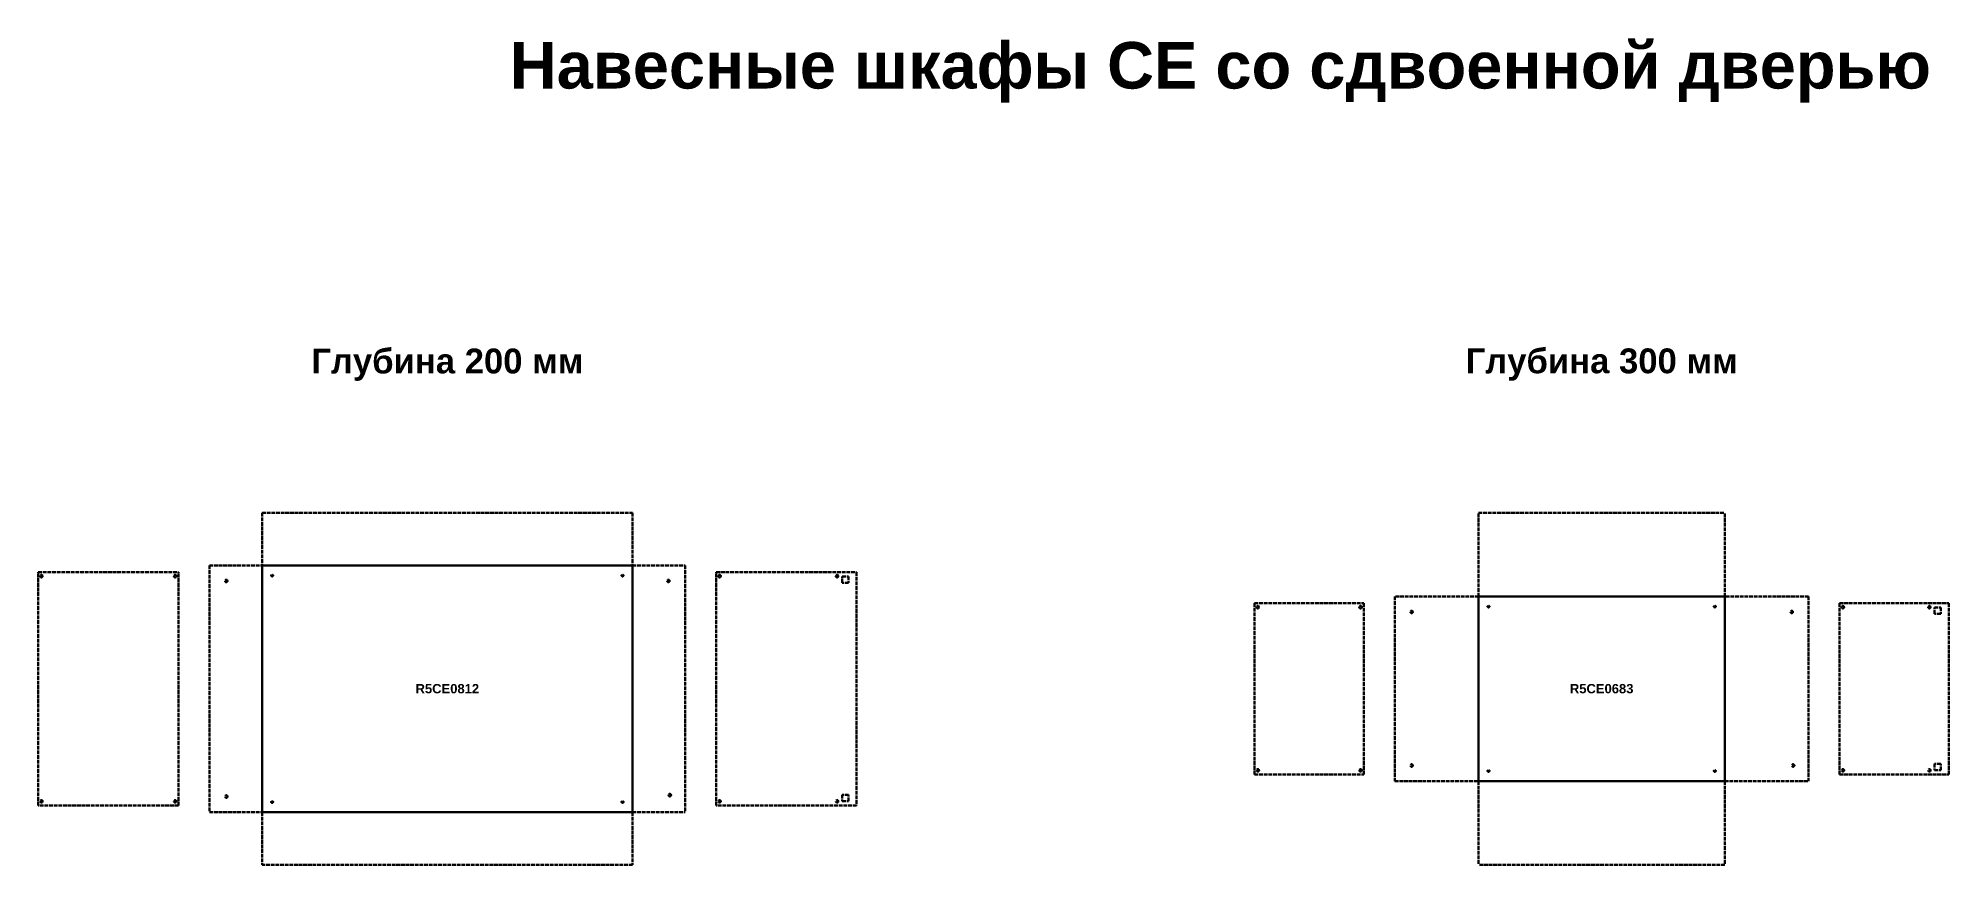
# Model space of a CAD drawing. Header units: millimetres. Extents: x 2534 to 26841, y -1711 to 16753.
# Drawn here: x 20295 to 26456, y 13993 to 16657 of the extents above; entities that cross this region are included whole.
import ezdxf

# ---------------------------------------------------------------- set-up
doc = ezdxf.new("R2010")
doc.units = ezdxf.units.MM
doc.linetypes.add('ACAD_ISO02W100', pattern=[15, 12, -3])
doc.styles.get("Standard").update_dxf_attribs({"font": 'arial.ttf'})

msp = doc.modelspace()

# ---------------------------------------------------------------- texts
at = {"attachment_point": 5}
for s, width, insert, char_height in [('{\\fArial|b1|i0|c204|p34;Навесные шкафы CE со сдвоенной дверью}', 4820.597, (24107.2, 16547.4), 150), ('{\\fArial|b1|i0|c204|p34;Глубина 200 мм}', 893.304, (21614, 15604.7), 80), ('{\\fArial|b1|i0|c204|p34;Глубина 300 мм}', 889.283, (25336.9, 15605.1), 80)]:
    msp.add_mtext_dynamic_manual_height_columns(s, width=width, gutter_width=12.5, heights=[0], dxfattribs=dict(at, insert=insert, char_height=char_height))
at = {"linetype": 'ACAD_ISO02W100', "char_height": 30, "attachment_point": 5}
for s, insert in [('{\\fArial|b1|i0|c204|p34;R5CE0812}', (21614, 14560.2)), ('{\\f@Arial Unicode MS|b1|i0|c204|p34;R5CE0683}', (25336.9, 14560.2))]:
    msp.add_mtext_dynamic_manual_height_columns(s, width=205.915, gutter_width=12.5, heights=[0], dxfattribs=dict(at, insert=insert))

# ---------------------------------------------------------------- blocks, each defined once
blk = doc.blocks.new('A$C11C00261')
at = {"linetype": 'ACAD_ISO02W100', "lineweight": 30}
for p, q in [((0, 20.4), (20.4, 20.4)), ((0, 0), (0, 20.4)), ((20.4, 0), (0, 0)), ((20.4, 20.4), (20.4, 0))]:
    blk.add_line(p, q, dxfattribs=at)

# ---------------------------------------------------------------- linework, layer by layer
at = {"linetype": 'ACAD_ISO02W100', "lineweight": 30}
for p, q in [((21016.5, 15127.7), (21016.5, 14957.7)), ((21016.5, 15127.7), (22211.5, 15127.7)), ((22211.5, 15127.7), (22211.5, 14957.7)), ((24939.4, 15127.7), (25734.4, 15127.7)), ((24939.4, 14857.7), (24939.4, 15127.7)), ((25734.4, 14857.7), (25734.4, 15127.7)), ((20294.5, 14936.2), (20746.5, 14936.2)), ((20294.5, 14184.2), (20294.5, 14936.2)), ((20746.5, 14184.2), (20746.5, 14936.2)), ((20846.5, 14957.7), (20846.5, 14162.7)), ((20846.5, 14957.7), (21016.5, 14957.7)), ((22211.5, 14957.7), (22381.5, 14957.7)), ((22381.5, 14957.7), (22381.5, 14162.7)), ((22481.5, 14936.2), (22933.5, 14936.2)), ((22481.5, 14184.2), (22481.5, 14936.2)), ((22933.5, 14936.2), (22933.5, 14184.2)), ((24669.4, 14857.7), (24669.4, 14262.7)), ((24939.4, 14857.7), (24669.4, 14857.7)), ((26004.4, 14857.7), (25734.4, 14857.7)), ((26004.4, 14857.7), (26004.4, 14262.7)), ((24217.4, 14836.2), (24217.4, 14284.2)), ((24217.4, 14836.2), (24569.4, 14836.2)), ((24569.4, 14836.2), (24569.4, 14284.2)), ((26104.4, 14836.2), (26104.4, 14284.2)), ((26104.4, 14836.2), (26456.4, 14836.2)), ((26456.4, 14836.2), (26456.4, 14284.2)), ((24217.4, 14284.2), (24569.4, 14284.2)), ((24669.4, 14262.7), (24939.4, 14262.7)), ((24939.4, 14262.7), (24939.4, 13992.7)), ((25734.4, 14262.7), (26004.4, 14262.7)), ((25734.4, 14262.7), (25734.4, 13992.7)), ((26104.4, 14284.2), (26456.4, 14284.2)), ((20746.5, 14184.2), (20294.5, 14184.2)), ((22933.5, 14184.2), (22481.5, 14184.2)), ((20846.5, 14162.7), (21016.5, 14162.7)), ((21016.5, 14162.7), (21016.5, 13992.7)), ((22211.5, 14162.7), (22381.5, 14162.7)), ((22211.5, 14162.7), (22211.5, 13992.7)), ((22211.5, 13992.7), (21016.5, 13992.7)), ((25734.4, 13992.7), (24939.4, 13992.7))]:
    msp.add_line(p, q, dxfattribs=at)
at = {"lineweight": 30}
for p, q in [((21016.5, 14957.7), (21016.5, 14162.7)), ((21016.5, 14957.7), (22211.5, 14957.7)), ((22211.5, 14957.7), (22211.5, 14162.7)), ((24939.4, 14857.7), (25734.4, 14857.7)), ((24939.4, 14857.7), (24939.4, 14262.7)), ((25734.4, 14857.7), (25734.4, 14262.7)), ((24939.4, 14262.7), (25734.4, 14262.7)), ((21016.5, 14162.7), (22211.5, 14162.7))]:
    msp.add_line(p, q, dxfattribs=at)
at = {"linetype": 'ACAD_ISO02W100', "lineweight": 30}
for centre, radius in [((20304.9, 14923.2), 4), ((20736.1, 14923.2), 4), ((21049, 14925.2), 3), ((22179, 14925.2), 3), ((22491.9, 14923.2), 4), ((22871, 14923.2), 4), ((20901, 14907.7), 4), ((22327, 14907.7), 4), ((24227.8, 14823.2), 4), ((24559, 14823.2), 4), ((24723.9, 14807.7), 4), ((24971.9, 14825.2), 3), ((25701.9, 14825.2), 3), ((25949.9, 14807.7), 4), ((26114.8, 14823.2), 4), ((26393.9, 14823.2), 4), ((24227.8, 14297.2), 4), ((24559, 14297.2), 4), ((24723.9, 14312.7), 4), ((24971.9, 14295.2), 3), ((25701.9, 14295.2), 3), ((25954.4, 14312.7), 4), ((26114.8, 14297.2), 4), ((26393.9, 14297.2), 4), ((20304.9, 14197.2), 4), ((20736.1, 14197.2), 4), ((20901, 14212.7), 4), ((21049, 14195.2), 3), ((22179, 14195.2), 3), ((22331.5, 14217.2), 4), ((22491.9, 14197.2), 4), ((22871, 14197.2), 4)]:
    msp.add_circle(centre, radius, dxfattribs=at)

# ---------------------------------------------------------------- block references
for p in [(22887.4, 14902), (26410.3, 14802)]:
    msp.add_blockref('A$C11C00261', p, dxfattribs=at)
at = {"linetype": 'ACAD_ISO02W100', "lineweight": 30, "xscale": -1, "rotation": 180}
for p in [(26410.3, 14318.4), (22887.4, 14218.4)]:
    msp.add_blockref('A$C11C00261', p, dxfattribs=at)

msp.set_redraw_order([(e.dxf.handle, doc.entitydb.next_handle()) for e in msp.query("TEXT MTEXT ATTDEF DIMENSION ARC_DIMENSION")])  # texts and dimensions are drawn at this point

doc.saveas('drawing.dxf')
